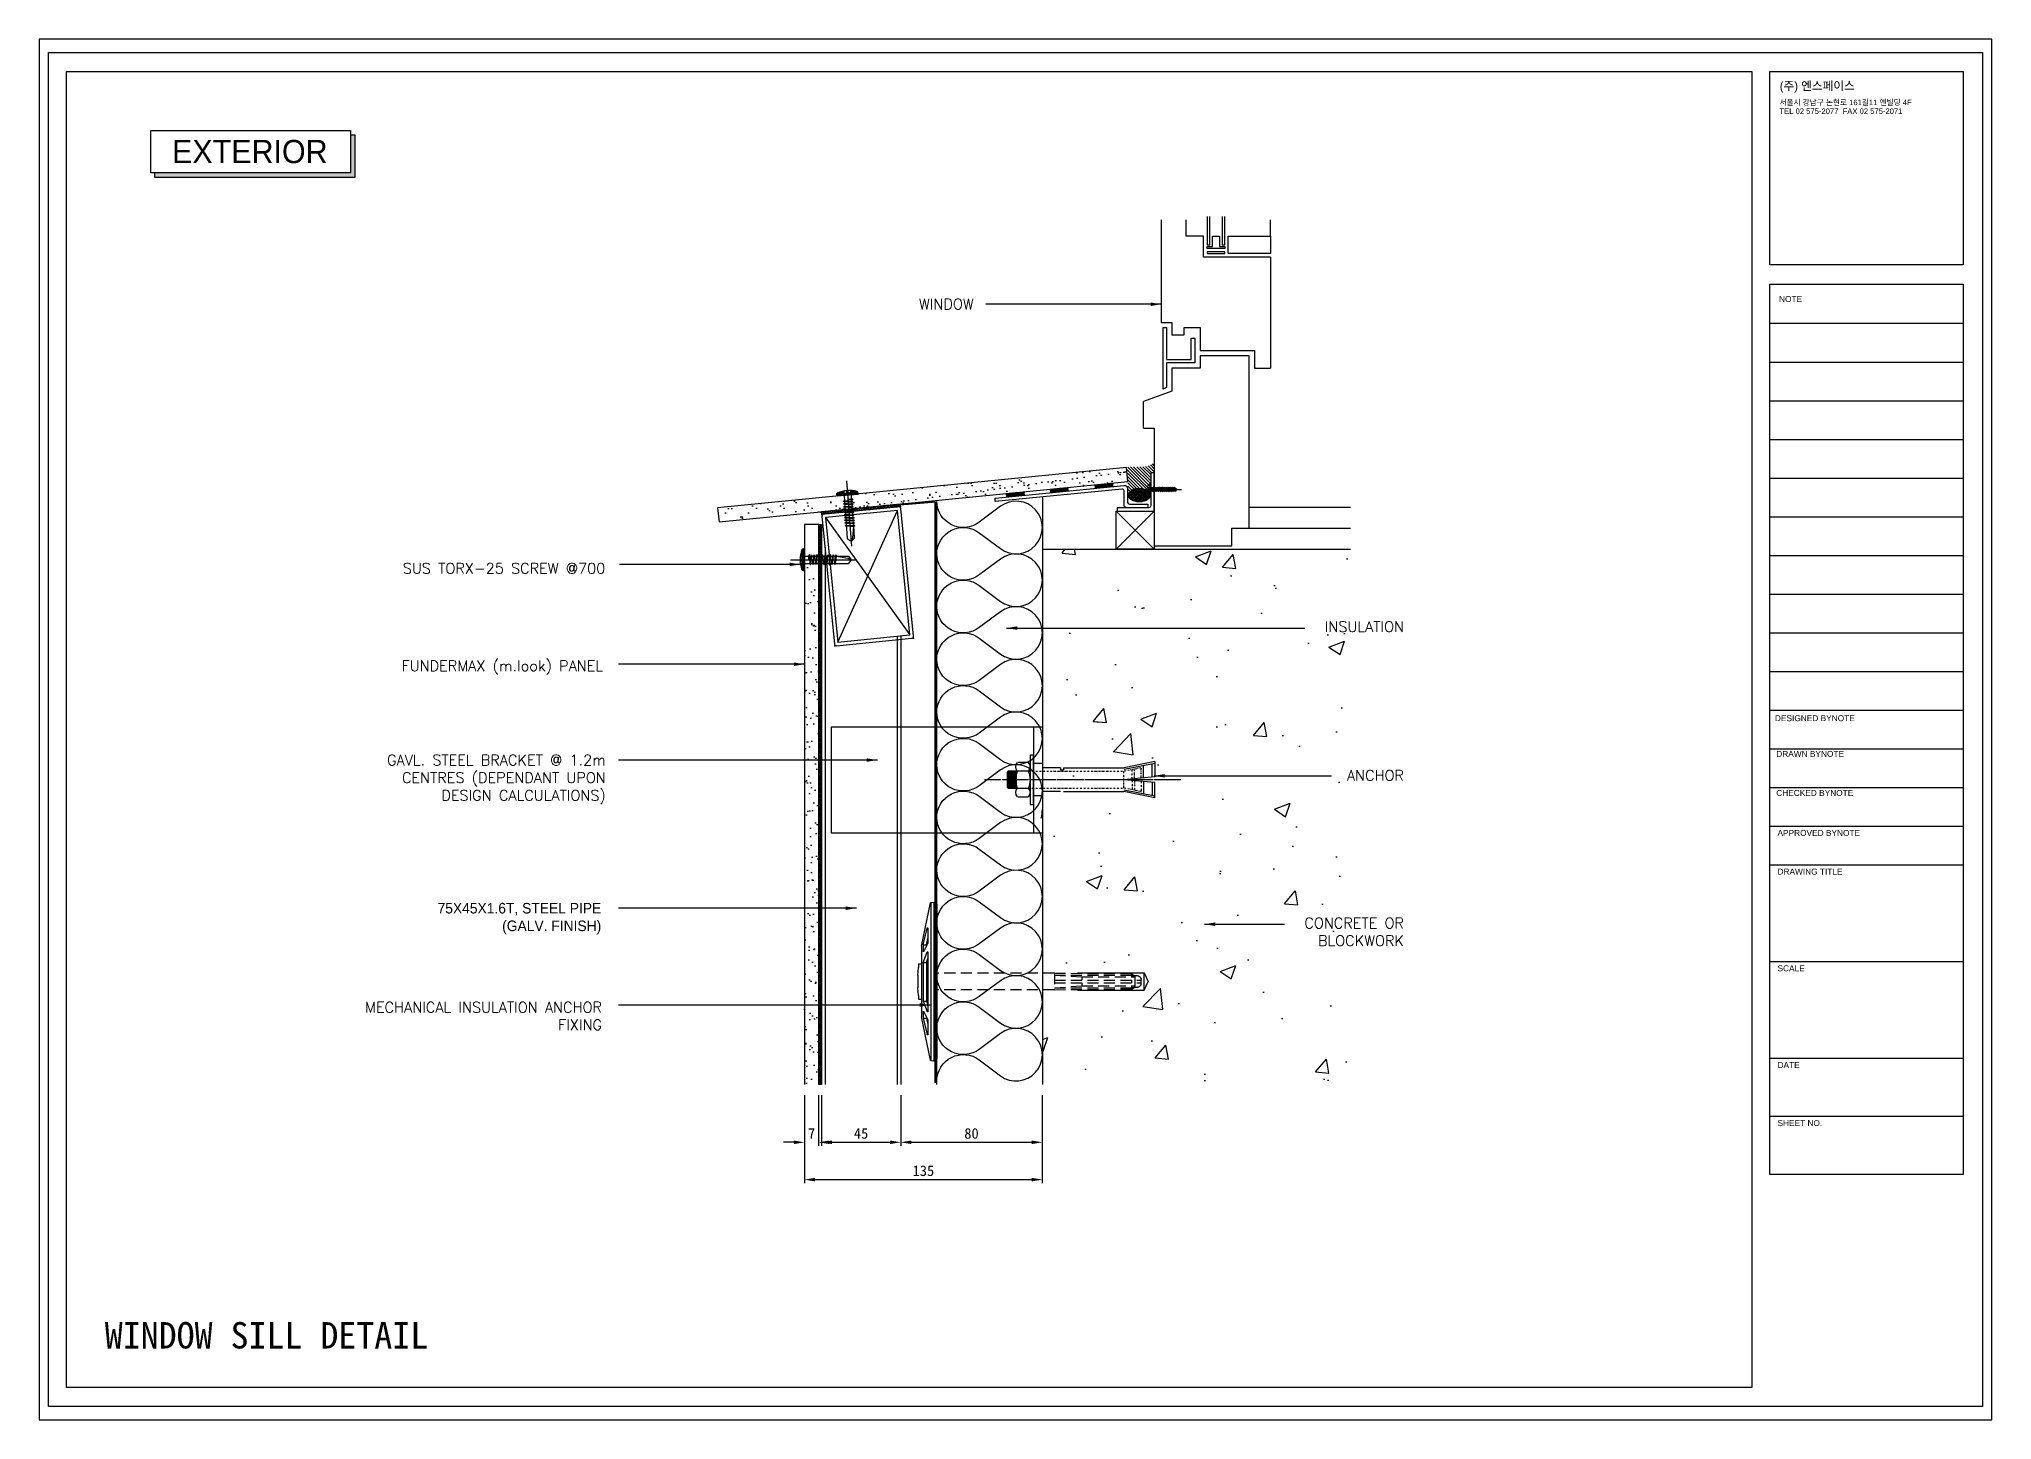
# Model space of a CAD drawing. Header units: millimetres. Extents: x 6755 to 21493, y 282 to 5565.
# Drawn here: x 7863 to 8972, y 1066 to 1850 of the extents above; entities that cross this region are included whole.
import ezdxf

# ---------------------------------------------------------------- set-up
doc = ezdxf.new("R2010")
doc.units = ezdxf.units.MM
doc.header["$MEASUREMENT"] = 0
for name, pattern in [('AUSGEZOGEN', [0]), ('CENTER', [7.75, 7.25, -0.25, 0, -0.25]), ('DASHDOTX2', [2, 1, -0.5, 0, -0.5]), ('HIDDEN', [0.375, 0.25, -0.125])]:
    doc.linetypes.add(name, pattern=pattern)
for name, color, linetype in [('3', 3, 'Continuous'), ('APPLICATION', 3, 'Continuous'), ('Bolt', 1, 'Continuous'), ('BREATHER', 150, 'Continuous'), ('DIM', 1, 'Continuous'), ('Dims', 1, 'Continuous'), ('Dämmstoff Miwo', 6, 'Continuous'), ('Fixings', 1, 'Continuous'), ('INSULATION', 2, 'Continuous'), ('Pressings', 3, 'Continuous'), ('Structure', 6, 'Continuous'), ('T-H', 9, 'Continuous'), ('TRESPA', 71, 'Continuous'), ('단열재', 9, 'Continuous')]:
    doc.layers.add(name, color=color, linetype=linetype)
for name, color, linetype, true_color in [('4', 4, 'Continuous', 0x00ffff), ('Components', 7, 'Continuous', 0x000000), ('nt', 7, 'Continuous', 0x994c00), ('NT Panel', 7, 'Continuous', 0xbfff7f), ('TE 07', 7, 'Continuous', 0x000000), ('TEXT', 2, 'Continuous', 0xffff00)]:
    doc.layers.add(name, color=color, linetype=linetype, true_color=true_color)
doc.layers.add('Alsecco', color=7, linetype='AUSGEZOGEN', lineweight=18)
doc.styles.add('Arial', font='arial.ttf')
doc.styles.add('HY울릉도L', font='Dotum.ttf')
doc.styles.add('style1', font='simplex.shx')
doc.dimstyles.new('Telling', dxfattribs={"dimscale": 2, "dimtxt": 3, "dimasz": 3, "dimexe": 1, "dimexo": 3, "dimgap": 1, "dimtad": 1, "dimdec": 1, "dimrnd": 1, "dimdsep": 46, "dimtxsty": 'Standard', "dimcen": 3, "dimclrd": 1, "dimclre": 1, "dimclrt": 2, "dimadec": 0, "dimazin": 0, "dimtfac": 1, "dimtdec": 1, "dimtofl": 0, "dimtmove": 0, "dimatfit": 0, "dimfxl": 1, "dimtolj": 1, "dimtzin": 0, "dimlwe": -1, "dimarcsym": 0})
pattern_1 = [(45, (2816.1184, -1741.78395), (-0.5, 0.5), [])]

msp = doc.modelspace()

# ---------------------------------------------------------------- texts
at = {"layer": 'TEXT', "color": 7, "style": 'HY울릉도L'}
msp.add_text('EXTERIOR', height=13.2001, dxfattribs=at).set_placement((7938.926, 1779.957))
at = {"layer": 'TEXT'}
msp.add_text('WINDOW SILL DETAIL', height=15, dxfattribs=at).set_placement((7900.681, 1106.908))
at = {"layer": 'TEXT', "char_height": 6, "style": 'style1'}
for s, insert, width, attachment_point in [('WINDOW', (8362.984, 1702.936), 147.63272, 1), ('\\pxqr;SUS TORX-25 SCREW @700', (8037.233, 1552.877), 147.63272, 1), ('INSULATION', (8638.378, 1519.762), 63.01319, 3), ('\\pxqr;FUNDERMAX (m.look) PANEL', (8183.641, 1497.537), 153.91383, 3), ('\\pxqr;GAVL. STEEL BRACKET @ 1.2m CENTRES (DEPENDANT UPON DESIGN CALCULATIONS)', (8037.526, 1444.025), 147.63272, 1), ('ANCHOR', (8638.378, 1435.363), 147.63272, 3), ('{\\fHY울릉도L|b0|i0|c129|p18;75X45X1.6T, STEEL PIPE \\P(GALV. FINISH)}', (8182.581, 1359.907), 168.52677, 3), ('CONCRETE OR \\PBLOCKWORK', (8638.378, 1351.479), 147.63272, 3), ('\\pxqr;MECHANICAL INSULATION ANCHOR FIXING', (8183.019, 1303.678), 153.91383, 3)]:
    msp.add_mtext(s, dxfattribs=dict(at, insert=insert, width=width, attachment_point=attachment_point))

# ---------------------------------------------------------------- blocks, each defined once
blk = doc.blocks.new('AL-TEMPLATE')
at = {"color": 9, "true_color": 0xc0c0c0}
for p, q in [((2716.82, 1392.97), (2800.02, 1392.97)), ((2716.82, 1376.33), (2800.02, 1376.33)), ((2716.82, 1359.69), (2800.02, 1359.69)), ((2716.82, 1343.05), (2800.02, 1343.05)), ((2716.82, 1326.41), (2800.02, 1326.41)), ((2716.82, 1309.77), (2800.02, 1309.77)), ((2716.82, 1293.13), (2800.02, 1293.13)), ((2716.82, 1276.49), (2800.02, 1276.49)), ((2716.82, 1259.85), (2800.02, 1259.85)), ((2716.82, 1243.21), (2800.02, 1243.21)), ((2716.82, 1209.93), (2800.02, 1209.93)), ((2716.82, 1193.29), (2800.02, 1193.29)), ((2716.82, 1176.65), (2800.02, 1176.65)), ((2716.82, 1118.41), (2800.02, 1118.41)), ((2716.82, 1076.81), (2800.02, 1076.81)), ((2716.82, 1051.85), (2800.02, 1051.85))]:
    blk.add_line(p, q, dxfattribs=at)
for points in [[(1976.34, 1509.45), (2808.34, 1509.45), (2808.34, 927.05), (1976.34, 927.05)], [(2716.82, 1501.32), (2800.02, 1501.32), (2800.02, 1418.12), (2716.82, 1418.12)], [(2716.82, 1409.8), (2800.02, 1409.8), (2800.02, 1026.89), (2716.82, 1026.89)]]:
    blk.add_lwpolyline(points, close=True, dxfattribs=at)
for points in [[(2716.82, 1226.57), (2800.02, 1226.57)], [(2716.82, 1160.01), (2800.02, 1160.01)]]:
    blk.add_lwpolyline(points, dxfattribs=at)
at = {"layer": 'nt', "color": 254, "linetype": 'Continuous', "true_color": 0xd6d6d6}
blk.add_lwpolyline([(1972.34, 1515.25), (1972.34, 921.25), (2812.34, 921.25), (2812.34, 1515.25)], close=True, dxfattribs=at)
at = {"layer": 'TE 07'}
blk.add_lwpolyline([(1984.07, 1501.32), (2709.08, 1501.32), (2709.08, 935.18), (1984.07, 935.18)], close=True, dxfattribs=at)
at = {"color": 150, "true_color": 0x007fff, "insert": (2721.06, 1496.93), "char_height": 3.6698, "width": 35.1369, "attachment_point": 1, "line_spacing_factor": 0.963855}
blk.add_mtext('\\fExpo M;(주) 엔스페이스', dxfattribs=at)
at = {"color": 7, "true_color": 0xffffff, "insert": (2720.94, 1489.17), "char_height": 2.3487, "width": 61.8214, "attachment_point": 1, "line_spacing_factor": 0.963855, "style": 'Arial'}
blk.add_mtext('\\fArial;서울시 강남구 논현로 161길11 엔빌딩 4F\\PTEL 02 575-2077  FAX 02 575-2071', dxfattribs=at)
at = {"color": 9, "true_color": 0xc0c0c0, "char_height": 2.5559, "attachment_point": 1, "line_spacing_factor": 0.963855}
for s, insert, width in [('\\fArial;NOTE', (2720.76, 1404.73), 11.9173), ('\\fArial;DESIGNED BYNOTE', (2719.01, 1224.39), 36.0906), ('\\fArial;DRAWN BYNOTE', (2719.56, 1209.04), 30.9788), ('\\fArial;CHECKED BYNOTE', (2719.56, 1192.25), 35.0282), ('\\fArial;APPROVED BYNOTE', (2720.1, 1175.04), 37.5533), ('\\fArial;DRAWING TITLE', (2720.1, 1158.4), 29.8086), ('\\fArial;SCALE', (2720.1, 1116.8), 13.8111), ('\\fArial;DATE', (2720.1, 1075.2), 11.517), ('\\fArial;SHEET NO.', (2720.1, 1050.24), 21.1247)]:
    blk.add_mtext(s, dxfattribs=dict(at, insert=insert, width=width))
blk = doc.blocks.new('Insulation Anchor')
at = {"layer": 'Components'}
for p, q in [((23834.6, 1327.2), (23832.3, 1322.3)), ((23834.6, 1317.3), (23832.3, 1322.3)), ((23834.6, 1317.3), (23834.6, 1327.2)), ((23872.3, 1327.2), (23834.6, 1327.2)), ((23872.3, 1317.3), (23834.6, 1317.3))]:
    blk.add_line(p, q, dxfattribs=at)
for points in [[(23953.9, 1367.3), (23952.3, 1366.3)], [(23952.3, 1366.3), (23952.3, 1278.3)], [(23953.9, 1367.3), (23953.9, 1277.3)], [(23955.6, 1367.2), (23953.9, 1367.3)], [(23955.6, 1367.2), (23955.6, 1277.5)], [(23955.9, 1366.9), (23955.9, 1366.9), (23955.9, 1366.9), (23955.9, 1367), (23955.8, 1367), (23955.8, 1367.1), (23955.7, 1367.1), (23955.6, 1367.2)], [(23960.9, 1342.3), (23955.9, 1366.9)], [(23957.8, 1352.5), (23957.8, 1352.5), (23957.8, 1352.6), (23957.8, 1352.7), (23957.7, 1352.7), (23957.6, 1352.7), (23957.6, 1352.7), (23957.5, 1352.7), (23957.4, 1352.6), (23957.3, 1352.5), (23957.3, 1352.5)], [(23957.3, 1352.5), (23957.3, 1344.1)], [(23958.2, 1343.1), (23957.3, 1346.6)], [(23957.3, 1344.1), (23957.4, 1343.9)], [(23959.7, 1339.4), (23957.4, 1343.9)], [(23960.1, 1343.1), (23957.8, 1352.5)], [(23958.2, 1343.1), (23958.2, 1342.4)], [(23960.1, 1343.1), (23958.2, 1343.1)], [(23960.1, 1343.1), (23960.1, 1339.5)], [(23960.9, 1342.3), (23960.9, 1302.3)], [(23957.8, 1339), (23957.8, 1339), (23957.8, 1339.1), (23957.7, 1339.1), (23957.7, 1339.2), (23957.6, 1339.2), (23957.6, 1339.2), (23957.5, 1339.2), (23957.5, 1339.1), (23957.4, 1339.1), (23957.4, 1339), (23957.3, 1339), (23957.3, 1339), (23957.3, 1338.9)], [(23957.3, 1338.9), (23957.3, 1305.3)], [(23960.1, 1333.1), (23958.2, 1333.1), (23957.3, 1335.3)], [(23960.1, 1333.1), (23957.8, 1339)], [(23958.2, 1333.1), (23958.2, 1311.2)], [(23959.7, 1339.4), (23959.7, 1339.4), (23959.7, 1339.3), (23959.8, 1339.3), (23959.8, 1339.3), (23959.9, 1339.3), (23960, 1339.3), (23960, 1339.3), (23960, 1339.3), (23960, 1339.4), (23960.1, 1339.4), (23960.1, 1339.5), (23960.1, 1339.5)], [(23960.1, 1333.1), (23960.1, 1311.2)], [(23962.6, 1332.3), (23960.9, 1332.3)], [(23962.6, 1332.3), (23962.6, 1330.3)], [(23958.2, 1327.2), (23957.3, 1327.2)], [(23963.1, 1325.6), (23962.6, 1330.3)], [(23963.1, 1325.6), (23963.1, 1318.9)], [(23958.2, 1317.4), (23957.3, 1317.4)], [(23960.1, 1311.2), (23958.2, 1311.2), (23957.3, 1309)], [(23960.1, 1311.2), (23957.8, 1305.2)], [(23962.6, 1312.3), (23960.9, 1312.3)], [(23962.6, 1314.3), (23963.1, 1318.9)], [(23962.6, 1314.3), (23962.6, 1312.3)], [(23955.9, 1277.7), (23960.9, 1302.3)], [(23957.3, 1305.3), (23957.3, 1305.2), (23957.4, 1305.2), (23957.4, 1305.1), (23957.5, 1305.1), (23957.5, 1305.1), (23957.6, 1305.1), (23957.6, 1305.1), (23957.7, 1305.1), (23957.7, 1305.1), (23957.8, 1305.1), (23957.8, 1305.2)], [(23960.1, 1301.4), (23958.2, 1301.4), (23957.3, 1297.9)], [(23957.4, 1300.6), (23957.3, 1300.4)], [(23957.3, 1300.4), (23957.3, 1292.2)], [(23959.7, 1305.1), (23957.4, 1300.6)], [(23960.1, 1301.4), (23957.8, 1292.1)], [(23958.2, 1302.3), (23958.2, 1301.4)], [(23960.1, 1305), (23960.1, 1305.1), (23960.1, 1305.1), (23960, 1305.2), (23960, 1305.2), (23960, 1305.3), (23959.9, 1305.3), (23959.8, 1305.3), (23959.8, 1305.2), (23959.7, 1305.2), (23959.7, 1305.2), (23959.7, 1305.1)], [(23960.1, 1305), (23960.1, 1301.4)], [(23957.3, 1292.2), (23957.3, 1292.1), (23957.3, 1292), (23957.4, 1292), (23957.4, 1291.9), (23957.5, 1291.9), (23957.5, 1291.9), (23957.6, 1291.9), (23957.6, 1291.9), (23957.7, 1291.9), (23957.7, 1291.9), (23957.8, 1291.9), (23957.8, 1292), (23957.8, 1292), (23957.8, 1292.1)], [(23955.6, 1277.5), (23953.9, 1277.3), (23952.3, 1278.3)], [(23955.6, 1277.5), (23955.7, 1277.5), (23955.8, 1277.5), (23955.8, 1277.5), (23955.9, 1277.5), (23955.9, 1277.6), (23955.9, 1277.6), (23955.9, 1277.7)]]:
    blk.add_lwpolyline(points, dxfattribs=at)
at = {"layer": 'Components', "linetype": 'HIDDEN', "ltscale": 25}
for points in [[(23838.4, 1325.6), (23838.3, 1325.5), (23838.2, 1325.5), (23838.1, 1325.5), (23838, 1325.5), (23837.9, 1325.5), (23837.8, 1325.4), (23837.7, 1325.4), (23837.6, 1325.3), (23837.5, 1325.3), (23837.4, 1325.3), (23837.3, 1325.2), (23837.3, 1325.2), (23837.2, 1325.1), (23837.1, 1325.1), (23837.1, 1325), (23837, 1324.9), (23836.9, 1324.9), (23836.8, 1324.8), (23836.8, 1324.7), (23836.7, 1324.6), (23836.7, 1324.6), (23836.6, 1324.5), (23836.6, 1324.4), (23836.6, 1324.3), (23836.5, 1324.2), (23836.5, 1324.1), (23836.4, 1324), (23836.4, 1323.9), (23836.4, 1323.9), (23836.4, 1323.7), (23836.3, 1323.7), (23836.3, 1323.5)], [(23836.3, 1321), (23836.3, 1320.9), (23836.4, 1320.8), (23836.4, 1320.8), (23836.4, 1320.6), (23836.4, 1320.5), (23836.5, 1320.5), (23836.5, 1320.3), (23836.6, 1320.3), (23836.6, 1320.2), (23836.6, 1320), (23836.7, 1320), (23836.7, 1319.9), (23836.8, 1319.8), (23836.8, 1319.8), (23836.9, 1319.7), (23837, 1319.6), (23837.1, 1319.6), (23837.1, 1319.5), (23837.2, 1319.4), (23837.3, 1319.3), (23837.3, 1319.3), (23837.4, 1319.3), (23837.5, 1319.2), (23837.6, 1319.2), (23837.7, 1319.1), (23837.8, 1319.1), (23837.9, 1319.1), (23838, 1319.1), (23838.1, 1319.1), (23838.2, 1319.1), (23838.3, 1319.1), (23838.4, 1319.1)], [(23836.4, 1323.5), (23836.4, 1321)], [(23885.5, 1323), (23836.4, 1323)], [(23885.5, 1321.5), (23836.4, 1321.5)], [(23839.8, 1325.6), (23838.4, 1325.6)], [(23841.8, 1326.7), (23839.8, 1325.5)], [(23841.8, 1325.8), (23839.8, 1325.2)], [(23839.8, 1325.5), (23839.8, 1319.1)], [(23870, 1324.9), (23839.8, 1324.9)], [(23870, 1319.8), (23839.8, 1319.8)], [(23885.5, 1327), (23841.8, 1326.7)], [(23841.8, 1326.7), (23841.8, 1326.7)], [(23885.5, 1325.8), (23841.8, 1325.8)], [(23841.8, 1325.8), (23841.8, 1324.9)], [(23841.8, 1323), (23841.8, 1321.5)], [(23841.8, 1319.8), (23841.8, 1318.7)], [(23885.5, 1325.8), (23870, 1324.9)], [(23870, 1324.9), (23870, 1323)], [(23870, 1321.5), (23870, 1319.8)], [(23885.5, 1318.7), (23870, 1319.8)], [(23885.5, 1327), (23952.3, 1327)], [(23885.5, 1327), (23885.5, 1317.5)], [(23839.8, 1319.1), (23838.4, 1319.1)], [(23841.8, 1318.7), (23839.8, 1319.3)], [(23841.8, 1317.9), (23839.8, 1319.1)], [(23885.5, 1318.7), (23841.8, 1318.7)], [(23885.5, 1317.6), (23841.8, 1317.9)], [(23841.8, 1317.9), (23841.8, 1317.9)], [(23885.5, 1317.6), (23952.3, 1317.6)]]:
    blk.add_lwpolyline(points, dxfattribs=at)
blk = doc.blocks.new('al-anchor')
at = {"layer": 'Bolt', "linetype": 'CENTER'}
blk.add_line((450.1, 842.4), (450.1, 731), dxfattribs=at)
at = {"layer": 'Bolt'}
for p, q in [((439.9, 827.7), (443.4, 810.2)), ((439.9, 827.7), (448.5, 827.7)), ((440.8, 827.7), (444.3, 810.3)), ((448.6, 826.2), (441.2, 826.2)), ((449.1, 821.3), (442.1, 821.3)), ((448.5, 827.7), (450.1, 810.2)), ((451.8, 827.7), (450.1, 810.2)), ((451.2, 821.3), (458.2, 821.3)), ((451.7, 826.2), (459.1, 826.2)), ((460.4, 827.7), (451.8, 827.7)), ((459.4, 827.7), (455.9, 810.3)), ((460.4, 827.7), (456.9, 810.3)), ((443.4, 775.8), (443.4, 810.2)), ((456.9, 775.8), (456.9, 810.3)), ((443.4, 774.2), (443.4, 763.9)), ((455.7, 774.2), (455.7, 775.8)), ((456.9, 775.8), (455.7, 775.8)), ((456.9, 774.2), (455.7, 774.2)), ((456.9, 774.2), (456.9, 763.9)), ((440.4, 749.9), (440.4, 755.9)), ((440.9, 763.9), (440.9, 758.9)), ((459.4, 763.9), (440.9, 763.9)), ((445.4, 744.4), (445.4, 755.9)), ((454.9, 755.9), (454.9, 744.4)), ((459.4, 763.9), (459.4, 758.9)), ((459.9, 755.9), (459.9, 749.9)), ((454.9, 748.9), (445.4, 748.9)), ((454.9, 748.4), (445.4, 748.4)), ((454.9, 747.9), (445.4, 747.9)), ((454.9, 747.4), (445.4, 747.4)), ((454.9, 746.9), (445.4, 746.9)), ((454.9, 746.4), (445.4, 746.4)), ((454.9, 745.9), (445.4, 745.9)), ((454.9, 745.4), (445.4, 745.4)), ((454.9, 744.9), (445.4, 744.9)), ((454.9, 744.4), (445.4, 744.4)), ((445.4, 744.4), (445.9, 743.9)), ((454.4, 743.9), (445.9, 743.9)), ((454.4, 743.9), (454.9, 744.4))]:
    blk.add_line(p, q, dxfattribs=at)
at = {"layer": 'Bolt', "linetype": 'DASHDOTX2'}
for p, q in [((443.5, 819.5), (445.3, 810.3)), ((449.2, 820), (444, 820)), ((449.6, 816.1), (444.1, 816.1)), ((449.7, 814.8), (444.4, 814.8)), ((445.4, 755.9), (445.4, 810.2)), ((445.4, 810.2), (454.9, 810.2)), ((450.6, 814.8), (455.9, 814.8)), ((450.7, 816.1), (456.1, 816.1)), ((451.1, 820), (456.3, 820)), ((454.9, 755.9), (454.9, 810.2)), ((456.8, 819.5), (455, 810.3))]:
    blk.add_line(p, q, dxfattribs=at)
at = {"layer": 'Bolt'}
blk.add_lwpolyline([(436, 758.9), (464, 758.9), (464, 756.9), (436, 756.9)], close=True, dxfattribs=at)
at = {"layer": 'Bolt', "linetype": 'DASHDOTX2'}
for centre, start, end in [((444, 819.5), 91.5299, 176.3045), ((456.3, 819.5), 3.6955, 88.4701)]:
    blk.add_arc(centre, 0.513, start, end, dxfattribs=at)
at = {"layer": 'Bolt'}
for centre, radius, start, end in [((442.9, 753.3), 3.58, 45.683, 134.317), ((450.1, 745.3), 11.6, 65.7903, 114.2097), ((457.4, 753.3), 3.58, 45.683, 134.317), ((442.9, 752.4), 3.58, 225.683, 314.317), ((450.1, 760.4), 11.6, 245.7903, 294.2097), ((457.4, 752.4), 3.58, 225.683, 314.317)]:
    blk.add_arc(centre, radius, start, end, dxfattribs=at)
blk = doc.blocks.new('screw-2')
for p, q in [((-831.6, 3266), (-831.3, 3266.3)), ((-831, 3265.2), (-831.6, 3266)), ((-831, 3265.2), (-831.3, 3266.3)), ((-830.8, 3265.6), (-831.3, 3266.3)), ((-831, 3265.2), (-830.8, 3265.6)), ((-830.5, 3267.6), (-830.7, 3267.1)), ((-830.4, 3265.5), (-830.7, 3267.1)), ((-830.5, 3267.6), (-830.1, 3267.2)), ((-829.9, 3265.1), (-830.5, 3267.6)), ((-829.9, 3265.1), (-830.4, 3265.5)), ((-829.7, 3267.2), (-830.1, 3267.2)), ((-829.7, 3265.5), (-830.1, 3267.2)), ((-829.9, 3265.1), (-829.7, 3265.5)), ((-829.4, 3267.6), (-829.7, 3267.2)), ((-829.3, 3265.5), (-829.7, 3267.2)), ((-829.3, 3265.5), (-829.7, 3265.5)), ((-829.4, 3267.6), (-829, 3267.2)), ((-828.8, 3265.1), (-829.4, 3267.6)), ((-828.8, 3265.1), (-829.3, 3265.5)), ((-828.6, 3267.2), (-829, 3267.2)), ((-828.6, 3265.5), (-829, 3267.2)), ((-828.8, 3265.1), (-828.6, 3265.5)), ((-828.3, 3267.6), (-828.6, 3267.2)), ((-828.2, 3265.5), (-828.6, 3267.2)), ((-828.2, 3265.5), (-828.6, 3265.5)), ((-828.3, 3267.6), (-827.9, 3267.2)), ((-827.7, 3265.1), (-828.3, 3267.6)), ((-827.7, 3265.1), (-828.2, 3265.5)), ((-827.5, 3267.2), (-827.9, 3267.2)), ((-827.6, 3265.5), (-827.9, 3267.2)), ((-827.7, 3265.1), (-827.6, 3265.5)), ((-827.2, 3265.5), (-827.6, 3265.5)), ((-827.3, 3267.6), (-827.5, 3267.2)), ((-827.2, 3265.5), (-827.5, 3267.2)), ((-827.3, 3267.6), (-826.9, 3267.2)), ((-826.7, 3265.1), (-827.3, 3267.6)), ((-826.7, 3265.1), (-827.2, 3265.5)), ((-826.5, 3267.2), (-826.9, 3267.2)), ((-826.5, 3265.5), (-826.9, 3267.2)), ((-826.7, 3265.1), (-826.5, 3265.5)), ((-826.2, 3267.6), (-826.5, 3267.2)), ((-826.1, 3265.5), (-826.5, 3267.2)), ((-826.1, 3265.5), (-826.5, 3265.5)), ((-826.2, 3267.6), (-825.8, 3267.2)), ((-825.6, 3265.1), (-826.2, 3267.6)), ((-825.6, 3265.1), (-826.1, 3265.5)), ((-825.4, 3267.2), (-825.8, 3267.2)), ((-825.4, 3265.5), (-825.8, 3267.2)), ((-825.6, 3265.1), (-825.4, 3265.5)), ((-825.1, 3267.6), (-825.4, 3267.2)), ((-825, 3265.5), (-825.4, 3267.2)), ((-825, 3265.5), (-825.4, 3265.5)), ((-825.1, 3267.6), (-824.7, 3267.2)), ((-824.5, 3265.1), (-825.1, 3267.6)), ((-824.5, 3265.1), (-825, 3265.5)), ((-824.3, 3267.2), (-824.7, 3267.2)), ((-824.3, 3265.5), (-824.7, 3267.2)), ((-824.5, 3265.1), (-824.3, 3265.5)), ((-824.1, 3267.6), (-824.3, 3267.2)), ((-824, 3265.5), (-824.3, 3267.2)), ((-824, 3265.5), (-824.3, 3265.5)), ((-824.1, 3267.6), (-823.6, 3267.2)), ((-823.5, 3265.1), (-824.1, 3267.6)), ((-823.5, 3265.1), (-824, 3265.5)), ((-823.3, 3267.2), (-823.6, 3267.2)), ((-823.3, 3265.5), (-823.6, 3267.2)), ((-823.5, 3265.1), (-823.3, 3265.5)), ((-823, 3267.6), (-823.3, 3267.2)), ((-822.9, 3265.5), (-823.3, 3267.2)), ((-822.9, 3265.5), (-823.3, 3265.5)), ((-823, 3267.6), (-822.6, 3267.2)), ((-822.4, 3265.1), (-823, 3267.6)), ((-822.4, 3265.1), (-822.9, 3265.5)), ((-822.2, 3267.2), (-822.6, 3267.2)), ((-822.2, 3265.5), (-822.6, 3267.2)), ((-822.4, 3265.1), (-822.2, 3265.5)), ((-821.9, 3267.6), (-822.2, 3267.2)), ((-821.8, 3265.5), (-822.2, 3267.2)), ((-821.8, 3265.5), (-822.2, 3265.5)), ((-821.9, 3267.6), (-821.5, 3267.2)), ((-821.3, 3265.1), (-821.9, 3267.6)), ((-821.3, 3265.1), (-821.8, 3265.5)), ((-821.1, 3267.2), (-821.5, 3267.2)), ((-821.1, 3265.5), (-821.5, 3267.2)), ((-821.3, 3265.1), (-821.1, 3265.5)), ((-820.8, 3267.6), (-821.1, 3267.2)), ((-820.7, 3265.5), (-821.1, 3267.2)), ((-820.7, 3265.5), (-821.1, 3265.5)), ((-820.8, 3267.6), (-820.4, 3267.2)), ((-820.2, 3265.1), (-820.8, 3267.6)), ((-820.2, 3265.1), (-820.7, 3265.5)), ((-820, 3267.2), (-820.4, 3267.2)), ((-820.1, 3265.5), (-820.4, 3267.2)), ((-820.2, 3265.1), (-820.1, 3265.5)), ((-819.7, 3265.5), (-820.1, 3265.5)), ((-819.8, 3267.6), (-820, 3267.2)), ((-819.7, 3265.5), (-820, 3267.2)), ((-819.8, 3267.6), (-819.4, 3267.2)), ((-819.2, 3265.1), (-819.8, 3267.6)), ((-819.2, 3265.1), (-819.7, 3265.5)), ((-819, 3267.2), (-819.4, 3267.2)), ((-819, 3265.5), (-819.4, 3267.2)), ((-819.2, 3265.1), (-819, 3265.5)), ((-818.7, 3267.6), (-819, 3267.2)), ((-818.6, 3265.5), (-819, 3267.2)), ((-818.6, 3265.5), (-819, 3265.5)), ((-818.7, 3267.6), (-818.3, 3267.2)), ((-818.1, 3265.1), (-818.7, 3267.6)), ((-818.1, 3265.1), (-818.6, 3265.5)), ((-817.9, 3267.4), (-818.3, 3267.2)), ((-817.9, 3265.4), (-818.3, 3267.2)), ((-818.1, 3265.1), (-817.9, 3265.4)), ((-817, 3267.4), (-817.9, 3267.4)), ((-817.5, 3265.3), (-817.9, 3267.4)), ((-817.5, 3265.3), (-817.9, 3265.4)), ((-817, 3265.3), (-817.5, 3265.3)), ((-816.5, 3269.6), (-817, 3269.6)), ((-817, 3269.6), (-817, 3263.1)), ((-816.5, 3263.1), (-817, 3263.1)), ((-816.5, 3269.6), (-816.5, 3263.1))]:
    blk.add_line(p, q)
at = {"color": 2, "linetype": 'HIDDEN'}
for p, q in [((-815.4, 3267.3), (-816.3, 3267.3)), ((-816.3, 3267.3), (-816.3, 3265.4)), ((-815.4, 3267.2), (-816.3, 3267.2)), ((-815.4, 3266.7), (-816.3, 3266.7)), ((-815.4, 3266.5), (-816.3, 3266.5)), ((-815.4, 3266.2), (-816.3, 3266.2)), ((-815.4, 3266), (-816.3, 3266)), ((-815.4, 3265.5), (-816.3, 3265.5)), ((-815.4, 3265.4), (-816.3, 3265.4))]:
    blk.add_line(p, q, dxfattribs=at)
at = {"linetype": 'HIDDEN'}
blk.add_line((-815.4, 3267.4), (-815.4, 3265.4), dxfattribs=at)
for centre, radius, start, end in [((-830, 3264.6), 2.62, 114.6171, 138.5401), ((-830, 3268.1), 2.62, 221.4599, 233.2), ((-830, 3264.6), 2.62, 106.2873, 114.6171), ((-830, 3268.1), 2.62, 252.2663, 261.3505), ((-817.9, 3267.5), 2.5, 354.1405, 55.5381), ((-817.9, 3265.2), 2.5, 304.4619, 5.8595)]:
    blk.add_arc(centre, radius, start, end)
at = {"layer": 'TRESPA'}
blk.add_line((-817, 3264.4), (-817, 3268.6), dxfattribs=at)
blk = doc.blocks.new('75-45_pipe')
at = {"layer": '3', "color": 4}
for p, q in [((-3668.1, 5689.5), (-3739.1, 5648.5)), ((-3739.1, 5689.5), (-3668.1, 5648.5))]:
    blk.add_line(p, q, dxfattribs=at)
blk.add_lwpolyline([(-3740.1, 5646.5), (-3667.1, 5646.5, 0.414214), (-3666.1, 5647.5), (-3666.1, 5690.5, 0.414214), (-3667.1, 5691.5), (-3740.1, 5691.5, 0.414214), (-3741.1, 5690.5), (-3741.1, 5647.5, 0.414214)], format="xyb", close=True, dxfattribs=at)
blk.add_lwpolyline([(-3739.1, 5648.5), (-3668.1, 5648.5), (-3668.1, 5689.5), (-3739.1, 5689.5)], close=True, dxfattribs=at)
at = {"layer": 'DIM'}
for p in [(-3741.1, 5691.5), (-3666.1, 5691.5), (-3741.1, 5646.5), (-3666.1, 5646.5)]:
    blk.add_point(p, dxfattribs=at)
blk = doc.blocks.new('*D119')
at = {"layer": 'Defpoints', "color": 0, "transparency": 16777216}
for p in [(8298, 1256.7), (8306, 1256.7), (8306, 1224)]:
    blk.add_point(p, dxfattribs=at)
at = {"layer": 'Dims', "color": 1, "transparency": 16777216}
for p, q in [((8298, 1250.7), (8298, 1222)), ((8306, 1250.7), (8306, 1222))]:
    blk.add_line(p, q, dxfattribs=at)
at = {"layer": 'Dims', "color": 1, "lineweight": -2, "transparency": 16777216}
for p, q in [((8292, 1224), (8286, 1224)), ((8312, 1224), (8318, 1224))]:
    blk.add_line(p, q, dxfattribs=at)
at = {"layer": 'Dims', "color": 1, "transparency": 16777216}
for points in [[(8292, 1225), (8292, 1223), (8298, 1224)], [(8312, 1225), (8312, 1223), (8306, 1224)]]:
    blk.add_solid(points, dxfattribs=at)
at = {"layer": 'Dims', "color": 2, "transparency": 16777216, "insert": (8302, 1229), "char_height": 6, "attachment_point": 5}
blk.add_mtext('\\A1;7', dxfattribs=at)
blk = doc.blocks.new('*D120')
at = {"layer": 'Defpoints', "color": 0, "transparency": 16777216}
for p in [(8307.6, 1256.7), (8352.6, 1256.7), (8352.6, 1224)]:
    blk.add_point(p, dxfattribs=at)
at = {"layer": 'Dims', "color": 1, "transparency": 16777216}
for p, q in [((8307.6, 1250.7), (8307.6, 1222)), ((8352.6, 1250.7), (8352.6, 1222))]:
    blk.add_line(p, q, dxfattribs=at)
at = {"layer": 'Dims', "color": 1, "lineweight": -2, "transparency": 16777216}
blk.add_line((8313.6, 1224), (8346.6, 1224), dxfattribs=at)
at = {"layer": 'Dims', "color": 1, "transparency": 16777216}
for points in [[(8313.6, 1225), (8313.6, 1223), (8307.6, 1224)], [(8346.6, 1225), (8346.6, 1223), (8352.6, 1224)]]:
    blk.add_solid(points, dxfattribs=at)
at = {"layer": 'Dims', "color": 2, "transparency": 16777216, "insert": (8330.1, 1229), "char_height": 6, "attachment_point": 5}
blk.add_mtext('\\A1;45', dxfattribs=at)
blk = doc.blocks.new('*D121')
at = {"layer": 'Defpoints', "color": 0, "transparency": 16777216}
for p in [(8352.6, 1256.1), (8433, 1256.1), (8433, 1224)]:
    blk.add_point(p, dxfattribs=at)
at = {"layer": 'Dims', "color": 1, "transparency": 16777216}
for p, q in [((8352.6, 1250.1), (8352.6, 1222)), ((8433, 1250.1), (8433, 1222))]:
    blk.add_line(p, q, dxfattribs=at)
at = {"layer": 'Dims', "color": 1, "lineweight": -2, "transparency": 16777216}
blk.add_line((8358.6, 1224), (8427, 1224), dxfattribs=at)
at = {"layer": 'Dims', "color": 1, "transparency": 16777216}
for points in [[(8358.6, 1225), (8358.6, 1223), (8352.6, 1224)], [(8427, 1225), (8427, 1223), (8433, 1224)]]:
    blk.add_solid(points, dxfattribs=at)
at = {"layer": 'Dims', "color": 2, "transparency": 16777216, "insert": (8392.8, 1229), "char_height": 6, "attachment_point": 5}
blk.add_mtext('\\A1;80', dxfattribs=at)
blk = doc.blocks.new('*D122')
at = {"layer": 'Defpoints', "color": 0, "transparency": 16777216}
for p in [(8298, 1256.7), (8433, 1256.7), (8433, 1202.8)]:
    blk.add_point(p, dxfattribs=at)
at = {"layer": 'Dims', "color": 1, "transparency": 16777216}
for p, q in [((8298, 1250.7), (8298, 1200.8)), ((8433, 1250.7), (8433, 1200.8))]:
    blk.add_line(p, q, dxfattribs=at)
at = {"layer": 'Dims', "color": 1, "lineweight": -2, "transparency": 16777216}
blk.add_line((8304, 1202.8), (8427, 1202.8), dxfattribs=at)
at = {"layer": 'Dims', "color": 1, "transparency": 16777216}
for points in [[(8304, 1203.8), (8304, 1201.8), (8298, 1202.8)], [(8427, 1203.8), (8427, 1201.8), (8433, 1202.8)]]:
    blk.add_solid(points, dxfattribs=at)
at = {"layer": 'Dims', "color": 2, "transparency": 16777216, "insert": (8365.5, 1207.8), "char_height": 6, "attachment_point": 5}
blk.add_mtext('\\A1;135', dxfattribs=at)
blk = doc.blocks.new('SDS')
at = {"layer": 'Bolt', "linetype": 'ByBlock'}
h = blk.add_hatch(color=256, dxfattribs=at)
edge = h.paths.add_edge_path()
edge.add_ellipse((2174.7, 2125), major_axis=(0.122, 0.122), ratio=1, start_angle=227.4952, end_angle=310.1753, ccw=False)
edge.add_line((2174.7, 2124.8), (2174.2, 2124.8))
edge.add_ellipse((2174.2, 2125.2), major_axis=(-0.273, 0.273), ratio=1, start_angle=58.6705, end_angle=131.9754, ccw=False)
edge.add_ellipse((2189.6, 2130.8), major_axis=(11.8, 11.8), ratio=1, start_angle=143.5595, end_angle=154.9155, ccw=False)
edge.add_line((2173.1, 2128.3), (2173.9, 2128.3))
edge.add_line((2173.9, 2128.3), (2174.5, 2130.8))
edge.add_line((2174.5, 2130.8), (2173.9, 2133.3))
edge.add_line((2173.9, 2133.3), (2173.1, 2133.3))
edge.add_ellipse((2189.6, 2130.8), major_axis=(-11.8, 11.8), ratio=1, start_angle=25.0886, end_angle=36.4366, ccw=False)
edge.add_ellipse((2174.2, 2136.4), major_axis=(-0.273, 0.273), ratio=1, start_angle=-41.9754, end_angle=31.5885, ccw=False)
edge.add_line((2174.2, 2136.8), (2174.7, 2136.8))
edge.add_ellipse((2174.7, 2136.7), major_axis=(0.122, 0.122), ratio=1, start_angle=319.8247, end_angle=402.5048, ccw=False)
edge.add_line((2174.9, 2136.7), (2174.9, 2125))
for points in [[(2178.2, 2133.5), (2177.9, 2130.8), (2177.8, 2130.7), (2177.8, 2130.8), (2178.1, 2133.6), (2178.2, 2133.6)], [(2179.4, 2133.6), (2179.4, 2133.6), (2179.4, 2133.6), (2179.4, 2133.5), (2178.8, 2128.1), (2178.7, 2128.1), (2178.7, 2128.1)], [(2180.9, 2133.6), (2180.9, 2133.6), (2181, 2133.6), (2181, 2133.5), (2180.3, 2128.1), (2180.3, 2128.1), (2180.2, 2128.1)], [(2182.4, 2133.6), (2182.5, 2133.6), (2182.5, 2133.6), (2182.5, 2133.5), (2181.9, 2128.1), (2181.8, 2128.1), (2181.8, 2128.1)], [(2184, 2133.6), (2184, 2133.6), (2184, 2133.6), (2184.1, 2133.5), (2183.4, 2128.1), (2183.4, 2128.1), (2183.3, 2128.1)], [(2185.5, 2133.6), (2185.6, 2133.6), (2185.6, 2133.6), (2185.6, 2133.5), (2185, 2128.1), (2184.9, 2128.1), (2184.9, 2128.1)], [(2187.1, 2133.6), (2187.1, 2133.6), (2187.1, 2133.6), (2187.2, 2133.5), (2186.5, 2128.1), (2186.5, 2128.1), (2186.4, 2128.1)], [(2188.6, 2133.6), (2188.7, 2133.6), (2188.7, 2133.6), (2188.7, 2133.5), (2188.1, 2128.1), (2188, 2128.1), (2187.9, 2128.1)], [(2190.1, 2133.6), (2190.2, 2133.6), (2190.2, 2133.6), (2190.2, 2133.5), (2189.6, 2128.1), (2189.5, 2128.1), (2189.5, 2128.1)], [(2191.7, 2133.6), (2191.7, 2133.6), (2191.8, 2133.6), (2191.8, 2133.5), (2191.1, 2128.1), (2191.1, 2128.1), (2191, 2128.1)], [(2193.2, 2133.6), (2193.3, 2133.6), (2193.3, 2133.6), (2193.3, 2133.5), (2192.7, 2128.1), (2192.6, 2128.1), (2192.6, 2128.1)]]:
    blk.add_hatch(color=256, dxfattribs=at).paths.add_polyline_path(points)
at = {"layer": 'Bolt', "linetype": 'CENTER', "ltscale": 10}
blk.add_line((2167.4, 2130.8), (2204.6, 2130.8), dxfattribs=at)
at = {"layer": 'Bolt'}
for p, q in [((2176.2, 2132.8), (2177.9, 2132.8)), ((2177.8, 2130.8), (2178.1, 2133.6)), ((2177.8, 2130.8), (2177.9, 2132.8)), ((2178.1, 2133.6), (2177.9, 2132.8)), ((2177.9, 2130.8), (2178.2, 2133.5)), ((2177.9, 2130.8), (2178.4, 2132.8)), ((2178.2, 2133.6), (2178.4, 2132.8)), ((2178.4, 2132.8), (2179.1, 2132.8)), ((2178.5, 2128.8), (2179.1, 2132.8)), ((2178.7, 2128.1), (2179.4, 2133.6)), ((2178.8, 2128.1), (2179.5, 2133.5)), ((2179, 2128.8), (2179.6, 2132.8)), ((2179.3, 2133.6), (2179.1, 2132.8)), ((2179.4, 2133.6), (2179.6, 2132.8)), ((2179.6, 2132.8), (2180.4, 2132.8)), ((2179.6, 2132.8), (2180.7, 2132.8)), ((2180, 2128.8), (2180.7, 2132.8)), ((2180.2, 2128.1), (2180.9, 2133.6)), ((2180.3, 2128.1), (2181, 2133.5)), ((2180.5, 2128.8), (2181.2, 2132.8)), ((2180.9, 2133.6), (2180.7, 2132.8)), ((2181, 2133.6), (2181.2, 2132.8)), ((2181.2, 2132.8), (2181.9, 2132.8)), ((2181.2, 2132.8), (2182.2, 2132.8)), ((2181.6, 2128.8), (2182.2, 2132.8)), ((2181.8, 2128.1), (2182.4, 2133.6)), ((2181.9, 2128.1), (2182.5, 2133.5)), ((2182.1, 2128.8), (2182.7, 2132.8)), ((2182.4, 2133.6), (2182.2, 2132.8)), ((2182.5, 2133.6), (2182.7, 2132.8)), ((2182.7, 2132.8), (2183.4, 2132.8)), ((2182.7, 2132.8), (2183.7, 2132.8)), ((2183.1, 2128.8), (2183.7, 2132.8)), ((2183.3, 2128.1), (2184, 2133.6)), ((2183.4, 2128.1), (2184.1, 2133.5)), ((2183.6, 2128.8), (2184.2, 2132.8)), ((2183.9, 2133.6), (2183.7, 2132.8)), ((2184, 2133.6), (2184.2, 2132.8)), ((2184.2, 2132.8), (2185, 2132.8)), ((2184.2, 2132.8), (2185.3, 2132.8)), ((2184.7, 2128.8), (2185.3, 2132.8)), ((2184.9, 2128.1), (2185.5, 2133.6)), ((2185, 2128.1), (2185.6, 2133.5)), ((2185.2, 2128.8), (2185.8, 2132.8)), ((2185.5, 2133.6), (2185.3, 2132.8)), ((2185.6, 2133.6), (2185.8, 2132.8)), ((2185.8, 2132.8), (2186.5, 2132.8)), ((2185.8, 2132.8), (2186.8, 2132.8)), ((2186.2, 2128.8), (2186.8, 2132.8)), ((2186.4, 2128.1), (2187.1, 2133.6)), ((2186.5, 2128.1), (2187.2, 2133.5)), ((2186.7, 2128.8), (2187.3, 2132.8)), ((2187, 2133.6), (2186.8, 2132.8)), ((2187.1, 2133.6), (2187.3, 2132.8)), ((2187.3, 2132.8), (2188.1, 2132.8)), ((2187.3, 2132.8), (2188.4, 2132.8)), ((2187.7, 2128.8), (2188.4, 2132.8)), ((2187.9, 2128.1), (2188.6, 2133.6)), ((2188.1, 2128.1), (2188.7, 2133.5)), ((2188.2, 2128.8), (2188.9, 2132.8)), ((2188.6, 2133.6), (2188.4, 2132.8)), ((2188.7, 2133.6), (2188.9, 2132.8)), ((2188.9, 2132.8), (2189.6, 2132.8)), ((2188.9, 2132.8), (2189.9, 2132.8)), ((2189.3, 2128.8), (2189.9, 2132.8)), ((2189.5, 2128.1), (2190.1, 2133.6)), ((2189.6, 2128.1), (2190.2, 2133.5)), ((2189.8, 2128.8), (2190.4, 2132.8)), ((2190.1, 2133.6), (2189.9, 2132.8)), ((2190.2, 2133.6), (2190.4, 2132.8)), ((2190.4, 2132.8), (2191.1, 2132.8)), ((2190.4, 2132.8), (2191.5, 2132.8)), ((2190.8, 2128.8), (2191.5, 2132.8)), ((2191, 2128.1), (2191.7, 2133.6)), ((2191.1, 2128.1), (2191.8, 2133.5)), ((2191.3, 2128.8), (2191.9, 2132.8)), ((2191.6, 2133.6), (2191.5, 2132.8)), ((2191.8, 2133.6), (2191.9, 2132.8)), ((2191.9, 2132.8), (2192.7, 2132.8)), ((2191.9, 2132.8), (2193, 2132.8)), ((2192.4, 2128.8), (2193, 2132.8)), ((2192.6, 2128.1), (2193.2, 2133.6)), ((2192.7, 2128.1), (2193.3, 2133.5)), ((2192.9, 2128.8), (2193.5, 2132.8)), ((2193.2, 2133.6), (2193, 2132.8)), ((2193, 2132.8), (2200.3, 2132.8)), ((2193.3, 2133.6), (2193.5, 2132.8)), ((2193.5, 2132.8), (2200, 2131.8)), ((2200, 2131.8), (2201.9, 2130.8)), ((2200.3, 2132.8), (2201.9, 2130.8)), ((2201.9, 2130.8), (2200.3, 2128.8)), ((2176.2, 2128.8), (2178.5, 2128.8)), ((2178.7, 2128.1), (2178.5, 2128.8)), ((2178.8, 2128.1), (2179, 2128.8)), ((2179, 2128.8), (2180, 2128.8)), ((2180.2, 2128.1), (2180, 2128.8)), ((2180.3, 2128.1), (2180.5, 2128.8)), ((2180.5, 2128.8), (2181.6, 2128.8)), ((2181.8, 2128.1), (2181.6, 2128.8)), ((2181.9, 2128.1), (2182.1, 2128.8)), ((2182.1, 2128.8), (2183.1, 2128.8)), ((2183.3, 2128.1), (2183.1, 2128.8)), ((2183.4, 2128.1), (2183.6, 2128.8)), ((2183.6, 2128.8), (2184.7, 2128.8)), ((2184.9, 2128.1), (2184.7, 2128.8)), ((2185, 2128.1), (2185.2, 2128.8)), ((2185.2, 2128.8), (2186.2, 2128.8)), ((2186.4, 2128.1), (2186.2, 2128.8)), ((2186.5, 2128.1), (2186.7, 2128.8)), ((2186.7, 2128.8), (2187.7, 2128.8)), ((2187.9, 2128.1), (2187.7, 2128.8)), ((2188.1, 2128.1), (2188.2, 2128.8)), ((2188.2, 2128.8), (2189.3, 2128.8)), ((2189.5, 2128.1), (2189.3, 2128.8)), ((2189.6, 2128.1), (2189.8, 2128.8)), ((2189.8, 2128.8), (2190.8, 2128.8)), ((2191, 2128.1), (2190.8, 2128.8)), ((2191.1, 2128.1), (2191.3, 2128.8)), ((2191.3, 2128.8), (2200.3, 2128.8)), ((2192.6, 2128.1), (2192.4, 2128.8)), ((2192.7, 2128.1), (2192.9, 2128.8))]:
    blk.add_line(p, q, dxfattribs=at)
for points in [[(2172.9, 2131.3), (2174.4, 2131.3)], [(2172.9, 2130.8), (2174.5, 2130.8)], [(2172.9, 2130.3), (2174.4, 2130.3)], [(2173, 2132.7), (2174, 2132.7)], [(2173, 2128.9), (2174, 2128.9)], [(2173.1, 2133.3), (2173.9, 2133.3)], [(2173.9, 2128.3), (2174.5, 2130.8), (2173.9, 2133.3)], [(2174.7, 2136.8), (2174.2, 2136.8)], [(2174.9, 2125), (2174.9, 2136.6)], [(2173.1, 2128.3), (2173.9, 2128.3)], [(2174.7, 2124.8), (2174.2, 2124.8)]]:
    blk.add_lwpolyline(points, dxfattribs=at)
for points in [[(2174.2, 2136.8, 0.333092), (2173.9, 2136.5, 30.48754)], [(2174.7, 2136.8, -0.452147), (2174.9, 2136.6, -30.48754)], [(2174.2, 2124.8, -0.333092), (2173.9, 2125.1, -30.48754)], [(2174.7, 2124.8, 0.452147), (2174.9, 2125, 30.48754)]]:
    blk.add_lwpolyline(points, format="xyb", dxfattribs=at)
at = {"layer": 'Bolt', "linetype": 'ByBlock'}
for points in [[(2175.4, 2136.8, 1.038004), (2174.9, 2136.8, 0.043022)], [(2174.9, 2134.1, 0.427063), (2176.2, 2132.8, -4.42658)], [(2175.4, 2134.1, -1.169667), (2174.9, 2134.1, -0.043022)], [(2174.9, 2127.6, -0.447194), (2176.2, 2128.8, 4.42658)], [(2175.4, 2127.6, 1.03754), (2174.9, 2127.6, 0.043022)], [(2175.4, 2124.9, -1.038004), (2174.9, 2124.9, -0.043022)]]:
    blk.add_lwpolyline(points, format="xyb", dxfattribs=at)
for points in [[(2174.9, 2136.8), (2174.9, 2124.9)], [(2175.4, 2124.9), (2175.4, 2136.8)], [(2178.2, 2133.5), (2177.9, 2130.8), (2177.8, 2130.7), (2177.8, 2130.8), (2178.1, 2133.6), (2178.2, 2133.6), (2178.2, 2133.5)]]:
    blk.add_lwpolyline(points, dxfattribs=at)
at = {"layer": 'Bolt'}
for centre, radius, start, end in [((2189.6, 2130.8), 16.7, 160.0886, 199.9114), ((2177.8, 2130.8), 0.0602, 200.6851, 319.2729), ((2178.1, 2133.5), 0.0925, 60.0754, 130.1339), ((2179.4, 2133.5), 0.0925, 60.0754, 130.1339), ((2180.9, 2133.5), 0.0925, 60.0754, 130.1339), ((2182.5, 2133.5), 0.0925, 60.0754, 130.1339), ((2184, 2133.5), 0.0925, 60.0754, 130.1339), ((2185.5, 2133.5), 0.0925, 60.0754, 130.1339), ((2187.1, 2133.5), 0.0925, 60.0754, 130.1339), ((2188.6, 2133.5), 0.0925, 60.0754, 130.1339), ((2190.2, 2133.5), 0.0925, 60.0754, 130.1339), ((2191.7, 2133.5), 0.0925, 60.0754, 130.1339), ((2193.2, 2133.5), 0.0925, 60.0754, 130.1339), ((2178.7, 2128.2), 0.0925, 240.0754, 310.1339), ((2180.3, 2128.2), 0.0925, 240.0754, 310.1339), ((2181.8, 2128.2), 0.0925, 240.0754, 310.1339), ((2183.4, 2128.2), 0.0925, 240.0754, 310.1339), ((2184.9, 2128.2), 0.0925, 240.0754, 310.1339), ((2186.5, 2128.2), 0.0925, 240.0754, 310.1339), ((2188, 2128.2), 0.0925, 240.0754, 310.1339), ((2189.5, 2128.2), 0.0925, 240.0754, 310.1339), ((2191.1, 2128.2), 0.0925, 240.0754, 310.1339), ((2192.6, 2128.2), 0.0925, 240.0754, 310.1339)]:
    blk.add_arc(centre, radius, start, end, dxfattribs=at)

# ---------------------------------------------------------------- dimensions: what is measured, and where the dimension line sits
at = {"layer": 'Dims'}
dim = msp.add_linear_dim(base=(8306.047, 1223.984), p1=(8298.047, 1256.724), p2=(8306.047, 1256.724), text='7', dimstyle='Telling', dxfattribs=at)
dim.commit()
dim.dimension.update_dxf_attribs({"geometry": '*D119', "text_midpoint": (8302.047, 1223.984), "dimtype": 160})
for base, p1, p2, picture, middle in [((8433.047, 1202.77), (8298.047, 1256.724), (8433.047, 1256.724), '*D122', (8365.547, 1207.77)), ((8352.647, 1223.984), (8307.647, 1256.724), (8352.647, 1256.724), '*D120', (8330.147, 1228.984)), ((8433.047, 1223.984), (8352.647, 1256.099), (8433.047, 1256.099), '*D121', (8392.847, 1228.984))]:
    dim = msp.add_linear_dim(base=base, p1=p1, p2=p2, dimstyle='Telling', dxfattribs=at)
    dim.commit()
    dim.dimension.update_dxf_attribs({"geometry": picture, "text_midpoint": middle})

# ---------------------------------------------------------------- hatches: boundary and pattern name
h = msp.add_hatch()
h.set_pattern_fill('JIS_WOOD', color=256, style=0)
h.set_pattern_definition(pattern_1)
h.paths.add_polyline_path([(8352.585, 1584.907), (8352.427, 1586.499), (8307.647, 1582.07), (8307.804, 1580.477)])
h = msp.add_hatch()
h.set_pattern_fill('JIS_WOOD', color=256, style=0)
h.set_pattern_definition(pattern_1)
h.paths.add_polyline_path([(8307.647, 1574.742), (8306.047, 1574.742), (8306.047, 1256.724), (8307.647, 1256.724)])
at = {"layer": 'DIM'}
msp.add_hatch(color=6, dxfattribs=at).paths.add_polyline_path([(8042.637, 1795.989), (8040.24, 1795.989), (8040.24, 1774.453), (7929.204, 1774.453), (7929.204, 1771.893), (8042.637, 1771.893)])
at = {"layer": 'NT Panel'}
h = msp.add_hatch(dxfattribs=at)
h.set_pattern_fill('AR-SAND', color=30, scale=0.2)
h.set_pattern_definition([(37.5, (11409.7506, -1705.59), (-0.320006, 9.788265), [0, -7.7216, 0, -8.636, 0, -8.255]), (7.5, (11409.75, -1705.59), (8.990466, 14.336502), [0, -4.1656, 0, -6.9596, 0, -2.667]), (327.5, (11403.502, -1705.59), (15.819847, 0.028744), [0, -2.54, 0, -9.144, 0, -11.938]), (317.5, (11403.502, -1705.59), (15.27113, 4.458586), [0, -1.27, 0, -5.9944, 0, -6.858])])
h.paths.add_polyline_path([(8480.759, 1607.231), (8248.672, 1584.275), (8249.459, 1576.314), (8481.547, 1599.27)])
h = msp.add_hatch(dxfattribs=at)
h.set_pattern_fill('AR-SAND', color=30, scale=0.2, style=0)
h.set_pattern_definition([(37.5, (-14980.099, 254.251), (-0.3200063, 9.7882647), [0, -7.7216, 0, -8.636, 0, -8.255]), (7.5, (-14980.099, 254.251), (8.990466, 14.336502), [0, -4.1656, 0, -6.9596, 0, -2.667]), (327.5, (-14986.3475, 254.251), (15.8198474, 0.0287437), [0, -2.54, 0, -9.144, 0, -11.938]), (317.5, (-14986.348, 254.251), (15.271129, 4.4585865), [0, -1.27, 0, -5.9944, 0, -6.858])])
h.paths.add_polyline_path([(8306.047, 1558.579), (8298.047, 1558.579), (8298.047, 1256.724), (8306.047, 1256.724)])
at = {"layer": 'Structure'}
h = msp.add_hatch(dxfattribs=at)
h.set_pattern_fill('AR-CONC', color=256, scale=0.5, style=0)
h.set_pattern_definition([(50, (10300.95, -1705.59), (91.0923, -7.9695), [9.525, -104.775]), (355, (10300.95, -1705.59), (-17.6217, 95.5284), [7.62, -83.8203]), (100.4514, (10308.54, -1706.254), (73.4706, 87.5589), [8.095, -89.0451]), (46.1842, (10300.95, -1680.19), (135.5395, -21.021), [14.2875, -157.1625]), (96.6356, (10312.25, -1681.94), (118.702, 123.713), [12.1425, -133.568]), (351.184, (10300.95, -1680.19), (118.702, 123.713), [11.43, -125.73]), (21, (10313.65, -1686.54), (75.8072, -51.1326), [9.525, -104.775]), (326, (10313.65, -1686.54), (30.901, 92.094), [7.62, -83.82]), (71.4514, (10319.97, -1690.8), (106.7082, 40.9614), [8.095, -89.045]), (37.5, (10300.95, -1705.59), (1.5443, 42.27752), [0, -82.804, 0, -85.09, 0, -84.1375]), (7.5, (10300.95, -1705.59), (33.40983, 50.0903), [0, -48.514, 0, -80.899, 0, -32.0675]), (327.5, (10272.63, -1705.59), (67.7953, -2.86437), [0, -31.75, 0, -99.06, 0, -131.445]), (317.5, (10259.93, -1705.59), (74.0646, 12.7132), [0, -41.275, 0, -65.786, 0, -93.345])])
h.paths.add_polyline_path([(8608.047, 1560.691), (8433.047, 1560.691), (8433.047, 1256.724), (8608.047, 1256.724)])
at = {"layer": 'T-H'}
h = msp.add_hatch(dxfattribs=at)
h.set_pattern_fill('ANSI31', color=256, scale=10, style=0)
h.set_pattern_definition([(135, (33122.041, 1319.5284), (0.883883476, 0.883883476), [])])
edge = h.paths.add_edge_path()
edge.add_spline(control_points=[(8496.547, 1609.668), (8493.511, 1607.899), (8488.932, 1607.197), (8484.872, 1607.661), (8480.759, 1607.231)], knot_values=[0.68785139, 0.68785139, 0.68785139, 0.68785139, 10.90708947, 17.5783884, 17.5783884, 17.5783884, 17.5783884], degree=3, periodic=0)
edge.add_arc((8485.381, 1606.926), 4.632, 176.223605, 209.271475)
edge.add_line((8481.341, 1604.662), (8481.753, 1593.879))
edge.add_line((8481.753, 1593.879), (8481.427, 1591.409))
edge.add_line((8481.427, 1591.409), (8481.764, 1591.409))
edge.add_ellipse((8488.031, 1591.47), major_axis=(-6.268, 0), ratio=0.60942764, start_angle=-180.662435, end_angle=0.919971, ccw=False)
edge.add_line((8494.299, 1591.426), (8494.547, 1591.426))
edge.add_line((8494.547, 1591.426), (8494.547, 1593.136))
edge.add_line((8494.547, 1593.136), (8494.279, 1593.136))
edge.add_arc((8494.986, 1594.166), 1.249, 174.140471, 235.538116, ccw=False)
edge.add_line((8493.743, 1594.293), (8493.743, 1595.193))
edge.add_arc((8494.986, 1595.32), 1.249, 124.461884, 185.859529, ccw=False)
edge.add_line((8494.279, 1596.35), (8494.547, 1596.35))
edge.add_line((8494.547, 1596.35), (8494.547, 1604.155))
edge.add_line((8494.547, 1604.155), (8496.547, 1604.155))
edge.add_line((8496.547, 1604.155), (8496.547, 1609.668))
h = msp.add_hatch(dxfattribs=at)
h.set_pattern_fill('ANSI36', color=256, scale=2, angle=175.474721, style=0)
h.set_pattern_definition([(310.4747214, (-12360.8682, 3130.46463), (0.0938136114, -0.4950810603), [0.625, -0.125, 0, -0.125])])
h.paths.add_polyline_path([(8463.172, 1595.4), (8473.121, 1596.384), (8472.963, 1598.378), (8463.014, 1597.394)])
h = msp.add_hatch(dxfattribs=at)
h.set_pattern_fill('ANSI36', color=256, scale=2, angle=175.474721, style=0)
h.set_pattern_definition([(310.4747214, (-12411.1213, 3125.50867), (0.0938136114, -0.4950810603), [0.625, -0.125, 0, -0.125])])
h.paths.add_polyline_path([(8412.919, 1590.444), (8422.868, 1591.428), (8422.71, 1593.422), (8412.761, 1592.438)])
h = msp.add_hatch(dxfattribs=at)
h.set_pattern_fill('ANSI36', color=256, scale=2, angle=175.474721, style=0)
h.set_pattern_definition([(310.4747214, (-12386.24177, 3127.9623), (0.0938136114, -0.4950810603), [0.625, -0.125, 0, -0.125])])
h.paths.add_polyline_path([(8437.798, 1592.897), (8447.748, 1593.882), (8447.59, 1595.875), (8437.64, 1594.891)])
at = {"layer": '단열재'}
h = msp.add_hatch(dxfattribs=at)
h.set_pattern_fill('ANSI37', color=256, scale=6, style=0)
h.set_pattern_definition([(135, (23789.4323, -1164.6848), (0.530330086, 0.530330086), []), (45, (23789.4323, -1164.6848), (0.530330086, -0.530330086), [])])
edge = h.paths.add_edge_path()
edge.add_ellipse((8488.031, 1591.47), major_axis=(-6.268, 0), ratio=0.60942764, start_angle=4.693203, end_angle=355.306797)
edge.add_line((8481.785, 1591.783), (8481.785, 1591.158))

# ---------------------------------------------------------------- linework, layer by layer
for p, q in [((8352.585, 1584.907), (8352.427, 1586.499)), ((8307.647, 1256.724), (8307.647, 1574.742))]:
    msp.add_line(p, q)
msp.add_lwpolyline([(8352.585, 1584.907), (8307.804, 1580.477), (8307.647, 1582.07), (8352.427, 1586.499)])
msp.add_lwpolyline([(8306.047, 1574.742), (8307.647, 1574.742), (8307.647, 1256.724), (8306.047, 1256.724)], close=True)
at = {"layer": '3', "color": 4}
for p, q in [((8309.647, 1561.85), (8309.647, 1256.724)), ((8350.647, 1510.957), (8350.647, 1256.724)), ((8352.647, 1511.155), (8352.647, 1256.724))]:
    msp.add_line(p, q, dxfattribs=at)
at = {"layer": 'Alsecco', "linetype": 'AUSGEZOGEN', "lineweight": 13}
msp.add_line((8496.547, 1629.564), (8496.547, 1616.564), dxfattribs=at)
msp.add_line((8496.547, 1629.564), (8496.547, 1616.564), dxfattribs=at)
at = {"layer": 'Alsecco', "color": 7, "linetype": 'AUSGEZOGEN', "lineweight": 13}
msp.add_line((8496.547, 1629.564), (8496.547, 1616.564), dxfattribs=at)
at = {"layer": 'APPLICATION', "color": 251}
for p, q in [((8500.547, 1747.724), (8500.547, 1689.564)), ((8514.698, 1738.564), (8514.698, 1747.724)), ((8526.547, 1749.724), (8526.547, 1733.564)), ((8528.047, 1733.564), (8528.047, 1749.724)), ((8535.047, 1749.724), (8535.047, 1733.564)), ((8536.547, 1733.564), (8536.547, 1749.724)), ((8562.547, 1738.564), (8562.547, 1747.724)), ((8524.547, 1738.564), (8514.703, 1738.564)), ((8524.547, 1726.564), (8524.547, 1738.564)), ((8526.547, 1733.564), (8528.047, 1733.564)), ((8526.547, 1732.564), (8529.547, 1732.564)), ((8526.547, 1731.564), (8526.547, 1732.564)), ((8536.547, 1731.564), (8526.547, 1731.564)), ((8529.547, 1738.564), (8533.547, 1738.564)), ((8529.547, 1732.564), (8529.547, 1738.564)), ((8533.547, 1738.564), (8533.547, 1732.564)), ((8533.547, 1732.564), (8536.547, 1732.564)), ((8535.047, 1733.564), (8536.547, 1733.564)), ((8536.547, 1732.564), (8536.547, 1731.564)), ((8538.547, 1738.564), (8562.547, 1738.564)), ((8538.547, 1728.564), (8538.547, 1738.564)), ((8562.547, 1738.564), (8562.547, 1728.564)), ((8562.547, 1726.564), (8524.547, 1726.564)), ((8526.547, 1729.564), (8526.547, 1728.564)), ((8536.547, 1729.564), (8526.547, 1729.564)), ((8526.547, 1728.564), (8536.547, 1728.564)), ((8536.547, 1728.564), (8536.547, 1729.564)), ((8562.547, 1728.564), (8538.547, 1728.564)), ((8562.547, 1726.564), (8562.547, 1663.564)), ((8500.547, 1689.564), (8506.547, 1689.564)), ((8501.547, 1686.564), (8503.547, 1686.564)), ((8501.547, 1651.564), (8501.547, 1686.564)), ((8503.547, 1686.564), (8503.547, 1668.564)), ((8506.547, 1689.564), (8506.547, 1682.564)), ((8513.547, 1686.564), (8522.547, 1686.564)), ((8513.547, 1682.564), (8513.547, 1686.564)), ((8522.547, 1686.564), (8522.547, 1673.564)), ((8506.547, 1682.564), (8513.547, 1682.564)), ((8517.547, 1680.564), (8519.547, 1680.564)), ((8517.547, 1668.564), (8517.547, 1680.564)), ((8519.547, 1680.564), (8519.547, 1666.564)), ((8503.547, 1668.564), (8517.547, 1668.564)), ((8519.547, 1666.564), (8503.547, 1666.564)), ((8503.547, 1666.564), (8503.547, 1652.496)), ((8522.547, 1663.564), (8506.547, 1663.564)), ((8506.547, 1663.564), (8506.547, 1650.564)), ((8522.547, 1673.564), (8553.547, 1673.564)), ((8550.547, 1670.564), (8522.547, 1670.564)), ((8522.547, 1670.564), (8522.547, 1663.564)), ((8550.547, 1572.691), (8550.547, 1670.564)), ((8553.547, 1673.564), (8553.547, 1663.564)), ((8554.095, 1663.564), (8553.547, 1664.112)), ((8553.547, 1663.564), (8562.547, 1663.564)), ((8503.547, 1652.496), (8501.547, 1651.564)), ((8506.547, 1650.564), (8490.547, 1644.564)), ((8490.547, 1629.564), (8490.547, 1644.564)), ((8490.547, 1629.564), (8496.547, 1629.564)), ((8496.547, 1629.564), (8496.547, 1562.691)), ((8474.907, 1582.331), (8496.547, 1560.691)), ((8496.547, 1582.331), (8474.907, 1560.691)), ((8550.547, 1584.691), (8608.047, 1584.691)), ((8540.547, 1572.691), (8550.547, 1572.691)), ((8540.547, 1562.691), (8540.547, 1572.691)), ((8550.547, 1572.691), (8608.047, 1572.691)), ((8496.547, 1562.691), (8540.547, 1562.691))]:
    msp.add_line(p, q, dxfattribs=at)
msp.add_lwpolyline([(8496.547, 1560.691), (8474.907, 1560.691), (8474.907, 1582.331), (8496.547, 1582.331)], close=True, dxfattribs=at)
at = {"layer": 'BREATHER', "linetype": 'HIDDEN', "ltscale": 25, "const_width": 1}
for points in [[(8372.205, 1587.713), (8345.186, 1585.491)], [(8372.205, 1587.713), (8372.205, 1257.606), (8372.205, 1257.606)]]:
    msp.add_lwpolyline(points, dxfattribs=at)
at = {"layer": 'DIM', "color": 6}
msp.add_lwpolyline([(7926.808, 1798.55), (8040.24, 1798.55), (8040.24, 1774.453), (7926.808, 1774.453)], close=True, dxfattribs=at)
msp.add_lwpolyline([(8040.24, 1795.989), (8042.637, 1795.989), (8042.637, 1771.893), (7929.204, 1771.893), (7929.204, 1774.453)], dxfattribs=at)
at = {"layer": 'Dämmstoff Miwo'}
msp.add_arc((8413.047, 1412.891), 20, 345.95518, 0, dxfattribs=at)
at = {"layer": 'Fixings'}
msp.add_line((8490.566, 1594.743), (8512.083, 1594.743), dxfattribs=at)
at = {"layer": 'INSULATION'}
for p, q in [((8373.047, 1256.724), (8373.047, 1587.925)), ((8433.047, 1590.43), (8433.047, 1560.691))]:
    msp.add_line(p, q, dxfattribs=at)
msp.add_lwpolyline([(8373.211, 1256.724, -0.03367798), (8373.046, 1258.749, -0.61592552), (8397.175, 1270.794), (8409.215, 1261.767, 1.98288671), (8409.254, 1285.785), (8397.136, 1276.76, -0.61124555), (8373.046, 1288.68, -0.61592565), (8397.175, 1300.726), (8409.215, 1291.699, 1.98288671), (8409.254, 1315.716), (8397.136, 1306.692, -0.61124553), (8373.046, 1318.612, -0.61592568), (8397.175, 1330.657), (8409.215, 1321.63, 1.98288671), (8409.254, 1345.648), (8397.136, 1336.624, -0.61124574), (8373.046, 1348.544, -0.61592545), (8397.175, 1360.589), (8409.215, 1351.562, 1.98288671), (8409.254, 1375.579), (8397.136, 1366.555, -0.61124518), (8373.046, 1378.475, -0.61592604), (8397.175, 1390.52), (8409.215, 1381.493, 1.98288671), (8409.254, 1405.511), (8397.136, 1396.487, -0.61124506), (8373.046, 1408.407, -0.61592616), (8397.175, 1420.452), (8409.215, 1411.425, 1.98288671), (8409.254, 1435.443), (8397.136, 1426.419, -0.61124503), (8373.046, 1438.339, -0.61592619), (8397.175, 1450.384), (8409.215, 1441.357, 1.98288671), (8409.254, 1465.374), (8397.136, 1456.35, -0.61124525), (8373.046, 1468.27, -0.61592596), (8397.175, 1480.315), (8409.215, 1471.288, 1.98288671), (8409.254, 1495.306), (8397.136, 1486.282, -0.61124575), (8373.046, 1498.202, -0.61592544), (8397.175, 1510.247), (8409.215, 1501.22, 1.98288671), (8409.254, 1525.238), (8397.136, 1516.213, -0.61124564), (8373.046, 1528.133, -0.61592556), (8397.175, 1540.179), (8409.215, 1531.151, 1.98288671), (8409.254, 1555.169), (8397.136, 1546.145, -0.61124561), (8373.046, 1558.065, -0.61592559), (8397.175, 1570.11), (8409.215, 1561.083, 1.98288671), (8409.254, 1585.101), (8397.136, 1576.077, -0.60961413), (8373.047, 1587.925)], format="xyb", dxfattribs=at)
at = {"layer": 'NT Panel', "color": 30}
msp.add_lwpolyline([(8480.759, 1607.231), (8248.672, 1584.275), (8249.459, 1576.314), (8481.547, 1599.27)], close=True, dxfattribs=at)
msp.add_lwpolyline([(8306.047, 1256.724), (8306.047, 1574.742), (8298.047, 1574.742), (8298.047, 1256.724)], dxfattribs=at)
at = {"layer": 'Pressings'}
msp.add_line((8428.047, 1459.73), (8428.047, 1399.73), dxfattribs=at)
for points in [[(8481.427, 1594.996), (8481.427, 1587.331, 0.41421356), (8482.427, 1586.331), (8492.927, 1586.331), (8492.927, 1584.331), (8480.927, 1584.331, -0.41421356), (8479.427, 1585.831), (8479.427, 1593.914, 0.43754038), (8478.348, 1594.911), (8406.322, 1587.787), (8406.165, 1589.781), (8479.269, 1596.99, -0.43754038)], [(8494.547, 1604.155), (8494.547, 1585.331, -0.41421356), (8493.547, 1584.331), (8475.535, 1584.331), (8475.535, 1582.331), (8495.547, 1582.331, 0.41421356), (8496.547, 1583.331), (8496.547, 1604.155)]]:
    msp.add_lwpolyline(points, format="xyb", close=True, dxfattribs=at)
msp.add_lwpolyline([(8433.047, 1459.73), (8313.047, 1459.73), (8313.047, 1399.73), (8433.047, 1399.73)], dxfattribs=at)
at = {"layer": 'Structure'}
for q in [(8433.047, 1256.724), (8608.047, 1560.691)]:
    msp.add_line((8433.047, 1560.691), q, dxfattribs=at)
at = {"layer": 'T-H'}
for p, q in [((8463.172, 1595.4), (8463.014, 1597.394)), ((8473.121, 1596.384), (8472.963, 1598.378)), ((8412.919, 1590.444), (8412.761, 1592.438)), ((8422.868, 1591.428), (8422.71, 1593.422)), ((8437.798, 1592.897), (8437.64, 1594.891)), ((8447.748, 1593.882), (8447.59, 1595.875))]:
    msp.add_line(p, q, dxfattribs=at)
at = {"layer": '단열재'}
msp.add_ellipse((8488.031, 1591.47), major_axis=(-6.268, 0), ratio=0.60942764, dxfattribs=at)

# ---------------------------------------------------------------- block references
at = {"xscale": -1}
msp.add_blockref('screw-2', (7677.553, -1671.596), dxfattribs=at)
at = {"xscale": -1, "rotation": 270}
msp.add_blockref('al-anchor', (7669.17, 979.729), dxfattribs=at)
at = {"layer": '4', "xscale": 1.32, "yscale": 1.32, "zscale": 1.32}
msp.add_blockref('AL-TEMPLATE', (5259.9, -149.706), dxfattribs=at)
at = {"layer": 'DIM', "rotation": 95.64884649626597}
msp.add_blockref('75-45_pipe', (13610.803, 5789.021), dxfattribs=at)
at = {"layer": 'NT Panel', "rotation": 274.4053911583035}
msp.add_blockref('SDS', (6030.762, 3596.874), dxfattribs=at)
at = {"layer": 'NT Panel'}
msp.add_blockref('SDS', (6122.601, -576.091), dxfattribs=at)
at = {"layer": 'Structure', "xscale": -1}
msp.add_blockref('Insulation Anchor', (32325.377, -6.981), dxfattribs=at)

msp.set_redraw_order([(e.dxf.handle, doc.entitydb.next_handle()) for e in msp.query("TEXT MTEXT ATTDEF DIMENSION ARC_DIMENSION")])  # texts and dimensions are drawn at this point

# ---------------------------------------------------------------- leaders
at = {"layer": 'Dims'}
for points in [[(8500.547, 1699.837), (8400.884, 1699.837)], [(8295.585, 1552.125), (8192.958, 1552.125)], [(8412.734, 1515.963), (8582.052, 1515.963)], [(8298.047, 1495.439), (8192.387, 1495.439)], [(8339.35, 1441.033), (8192.387, 1441.033)], [(8496.467, 1432.076), (8597.189, 1432.076)], [(8327.434, 1356.918), (8192.387, 1356.918)], [(8525.152, 1347.821), (8570.481, 1347.821)], [(8369.325, 1301.947), (8192.387, 1301.947)]]:
    msp.add_leader(points, dimstyle='Telling', override={"dimgap": 1, "dimtad": 0}, dxfattribs=at)

doc.saveas('drawing.dxf')
